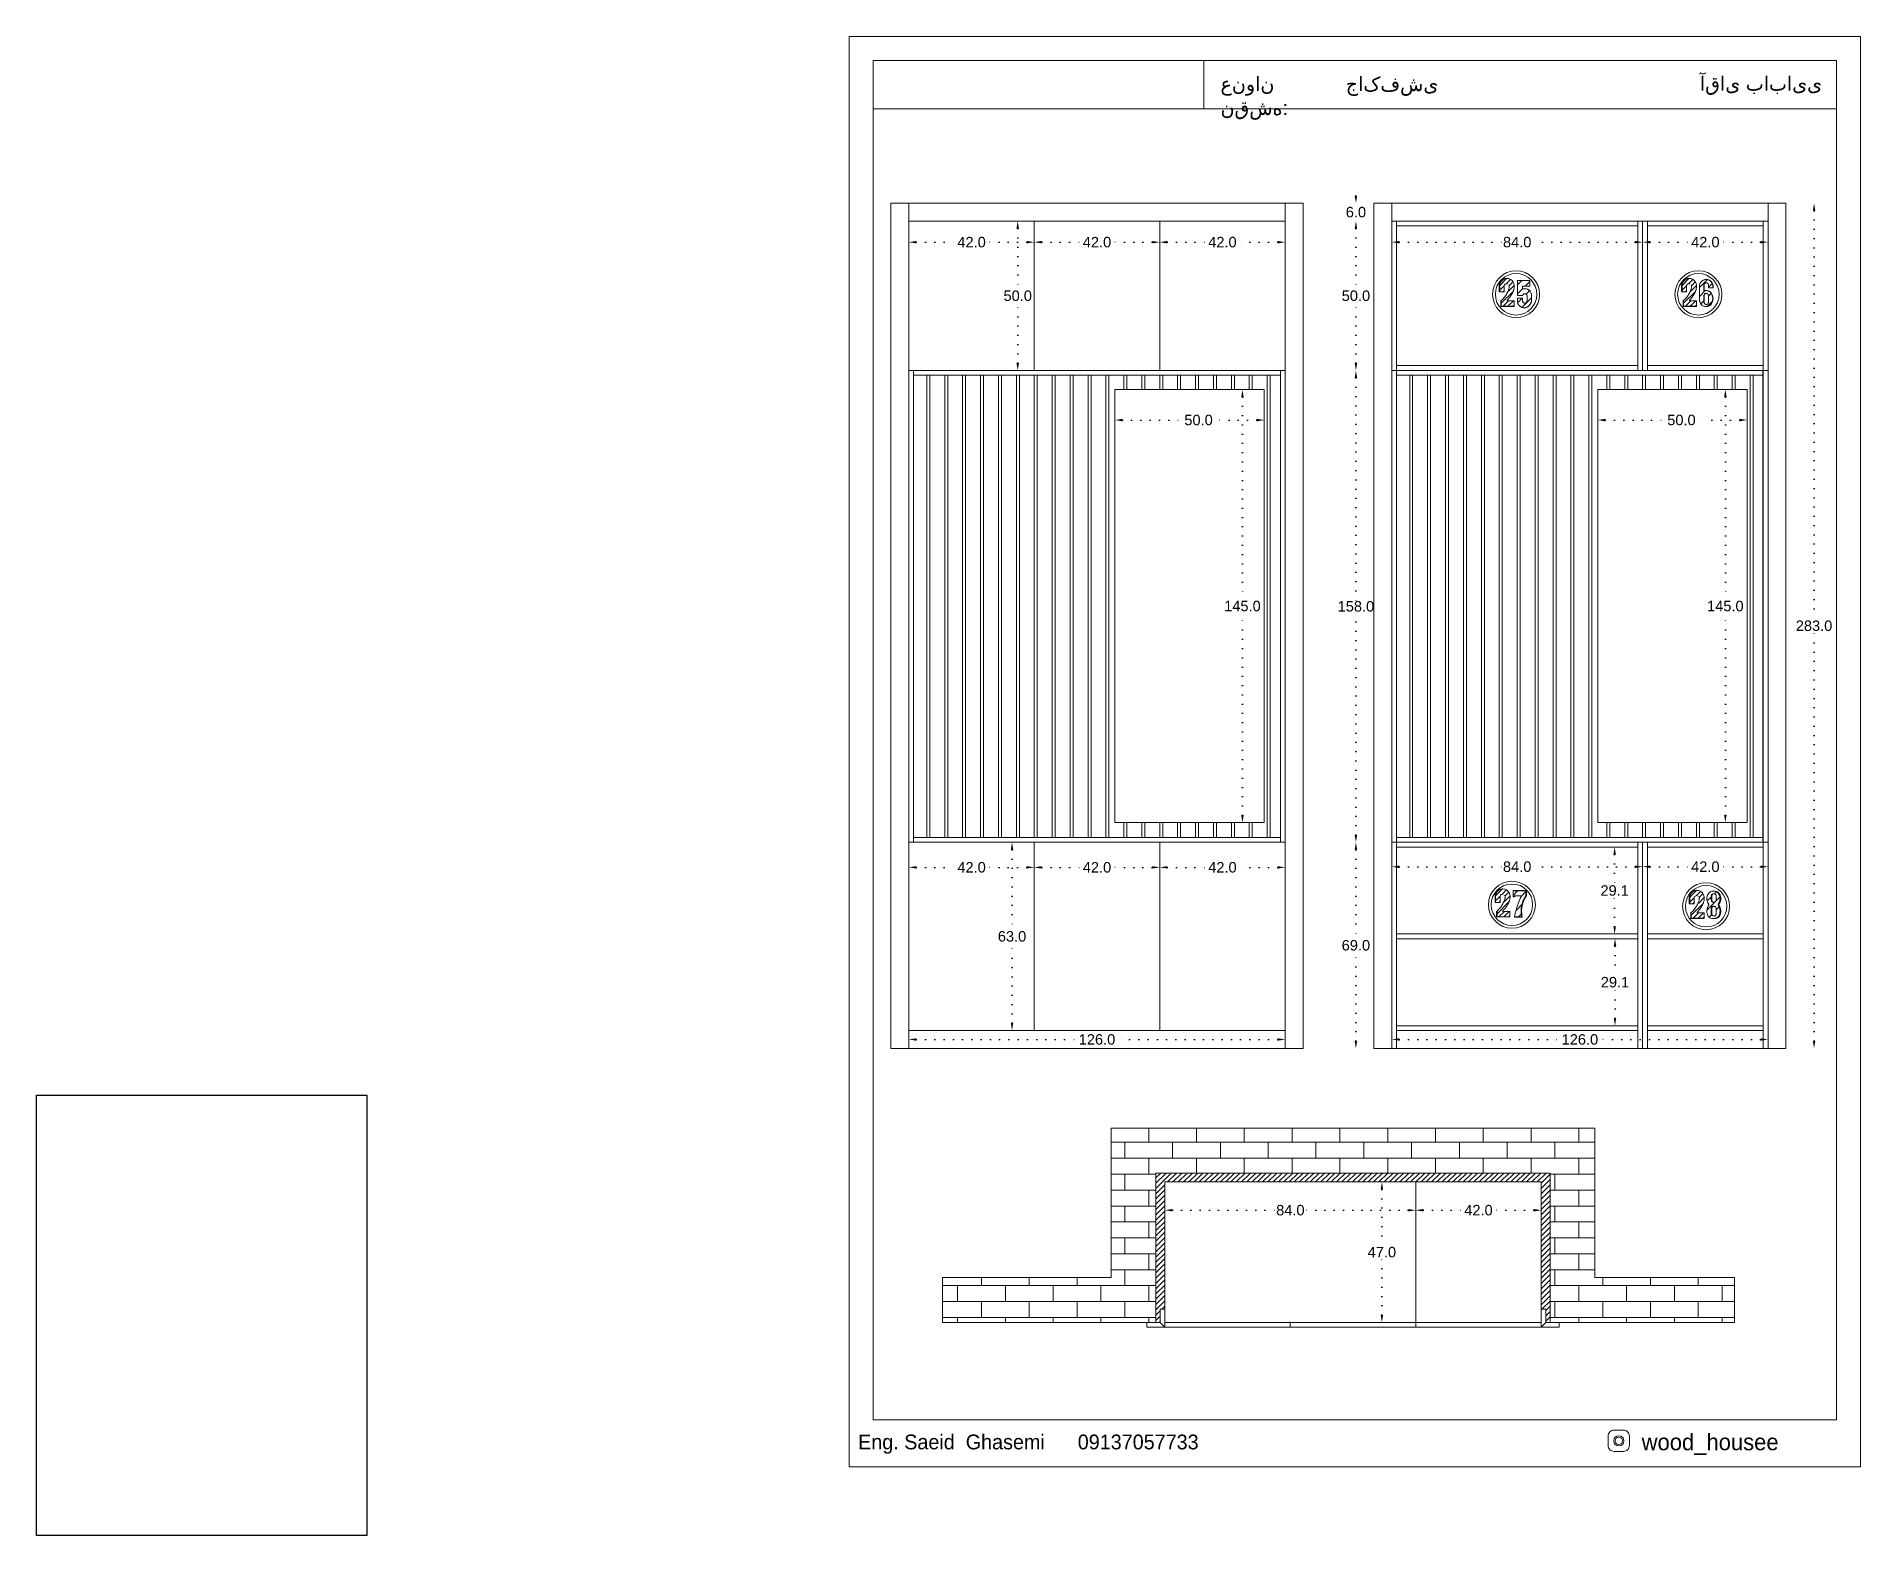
# Model space of a CAD drawing. Header units: inches. Extents: x 9 to 3530, y 10 to 1401.
# Drawn here: x 9 to 620, y 10 to 512 of the extents above; entities that cross this region are included whole.
import ezdxf

# ---------------------------------------------------------------- set-up
doc = ezdxf.new("R2010")
doc.units = ezdxf.units.IN
doc.header["$MEASUREMENT"] = 0
doc.linetypes.add('ACAD_ISO07W100', pattern=[3, 0, -3])
doc.styles.get("Standard").update_dxf_attribs({"font": 'arial.ttf'})
doc.dimstyles.get("Standard").update_dxf_attribs({"dimtxt": 3.5, "dimasz": 2.5, "dimexe": 0.18, "dimexo": 0.0625, "dimgap": 0.09, "dimtad": 0, "dimtih": 1, "dimtoh": 1, "dimdec": 1, "dimzin": 0, "dimdsep": 46, "dimtxsty": 'Standard', "dimcen": 0.09, "dimse1": 1, "dimse2": 1, "dimadec": 0, "dimazin": 0, "dimtfac": 1, "dimtdec": 1, "dimtix": 1, "dimtofl": 0, "dimtmove": 0, "dimatfit": 3, "dimfxl": 1, "dimtolj": 1, "dimtzin": 0, "dimarcsym": 0})
picture_1 = doc.add_image_def('image1.jpeg', size_in_pixel=(3024, 4032))

msp = doc.modelspace()

# ---------------------------------------------------------------- texts
at = {"lineweight": 20, "attachment_point": 1}
for s, width, gutter_width, heights, insert, char_height in [('{\\fArial|b0|i0|c178|p34;عنوان نقشه}:', 35.8883, 219.29, [0], (405.78, 498.9), 4.8377), ('جاکفشی', 41.9321, 219.29, [0], (447.71, 498.84), 4.838), ('آقای بابایی', 41.9321, 219.29, [0], (566.29, 498.97), 4.8377), ('{\\fPlantagenet Cherokee|b0|i0|c0|p18;^IEng. Saeid  Ghasemi      09137057733}', 218.526, 24.44, [0], (264.64, 44.16), 4.9473), ('{\\fPlantagenet Cherokee|b0|i0|c0|p18;wood_housee}', 1.0787, 27.2, [0.17], (546.78, 44.41), 5.5071)]:
    msp.add_mtext_dynamic_manual_height_columns(s, width=width, gutter_width=gutter_width, heights=heights, dxfattribs=dict(at, insert=insert, char_height=char_height))

# ---------------------------------------------------------------- blocks, each defined once
blk = doc.blocks.new('*D97')
at = {"color": 0, "linetype": 'ACAD_ISO07W100', "lineweight": -2, "transparency": 16777216}
for p, q in [((335.97, 239.97), (335.97, 212.85)), ((335.97, 181.97), (335.97, 209.09))]:
    blk.add_line(p, q, dxfattribs=at)
at = {"color": 0, "transparency": 16777216}
for points in [[(335.56, 239.97), (336.39, 239.97), (335.97, 242.47)], [(335.56, 181.97), (336.39, 181.97), (335.97, 179.47)]]:
    blk.add_solid(points, dxfattribs=at)
at = {"layer": 'Defpoints', "color": 0, "transparency": 16777216}
for p in [(335.97, 242.47), (343.42, 242.47), (343.42, 179.47)]:
    blk.add_point(p, dxfattribs=at)
at = {"color": 0, "lineweight": 20, "transparency": 16777216, "insert": (335.97, 210.97), "char_height": 3.5, "attachment_point": 5}
blk.add_mtext('\\A1;63.0', dxfattribs=at)
blk = doc.blocks.new('*D98')
at = {"color": 0, "linetype": 'ACAD_ISO07W100', "lineweight": -2, "transparency": 16777216}
for p, q in [((303.92, 176.45), (358.59, 176.45)), ((424.92, 176.45), (370.24, 176.45))]:
    blk.add_line(p, q, dxfattribs=at)
at = {"color": 0, "transparency": 16777216}
for points in [[(303.92, 176.86), (303.92, 176.03), (301.42, 176.45)], [(424.92, 176.86), (424.92, 176.03), (427.42, 176.45)]]:
    blk.add_solid(points, dxfattribs=at)
at = {"layer": 'Defpoints', "color": 0, "transparency": 16777216}
for p in [(301.42, 179.47), (427.42, 179.47), (427.42, 176.45)]:
    blk.add_point(p, dxfattribs=at)
at = {"color": 0, "lineweight": 20, "transparency": 16777216, "insert": (364.42, 176.45), "char_height": 3.5, "attachment_point": 5}
blk.add_mtext('\\A1;126.0', dxfattribs=at)
blk = doc.blocks.new('*D99')
at = {"color": 0, "linetype": 'ACAD_ISO07W100', "lineweight": -2, "transparency": 16777216}
for p, q in [((303.92, 234.08), (317.72, 234.08)), ((340.92, 234.08), (327.12, 234.08))]:
    blk.add_line(p, q, dxfattribs=at)
at = {"color": 0, "transparency": 16777216}
for points in [[(303.92, 234.5), (303.92, 233.67), (301.42, 234.08)], [(340.92, 234.5), (340.92, 233.67), (343.42, 234.08)]]:
    blk.add_solid(points, dxfattribs=at)
at = {"layer": 'Defpoints', "color": 0, "transparency": 16777216}
for p in [(343.42, 242.47), (301.42, 234.08), (301.42, 173.47)]:
    blk.add_point(p, dxfattribs=at)
at = {"color": 0, "lineweight": 20, "transparency": 16777216, "insert": (322.42, 234.08), "char_height": 3.5, "attachment_point": 5}
blk.add_mtext('\\A1;42.0', dxfattribs=at)
blk = doc.blocks.new('*D100')
at = {"color": 0, "linetype": 'ACAD_ISO07W100', "lineweight": -2, "transparency": 16777216}
for p, q in [((345.92, 234.08), (359.72, 234.08)), ((382.92, 234.08), (369.12, 234.08))]:
    blk.add_line(p, q, dxfattribs=at)
at = {"color": 0, "transparency": 16777216}
for points in [[(345.92, 234.5), (345.92, 233.67), (343.42, 234.08)], [(382.92, 234.5), (382.92, 233.67), (385.42, 234.08)]]:
    blk.add_solid(points, dxfattribs=at)
at = {"layer": 'Defpoints', "color": 0, "transparency": 16777216}
for p in [(343.42, 242.47), (385.42, 242.47), (343.42, 234.08)]:
    blk.add_point(p, dxfattribs=at)
at = {"color": 0, "lineweight": 20, "transparency": 16777216, "insert": (364.42, 234.08), "char_height": 3.5, "attachment_point": 5}
blk.add_mtext('\\A1;42.0', dxfattribs=at)
blk = doc.blocks.new('*D101')
at = {"color": 0, "linetype": 'ACAD_ISO07W100', "lineweight": -2, "transparency": 16777216}
for p, q in [((387.92, 234.08), (401.72, 234.08)), ((424.92, 234.08), (411.12, 234.08))]:
    blk.add_line(p, q, dxfattribs=at)
at = {"color": 0, "transparency": 16777216}
for points in [[(387.92, 234.5), (387.92, 233.67), (385.42, 234.08)], [(424.92, 234.5), (424.92, 233.67), (427.42, 234.08)]]:
    blk.add_solid(points, dxfattribs=at)
at = {"layer": 'Defpoints', "color": 0, "transparency": 16777216}
for p in [(385.42, 242.47), (385.42, 234.08), (427.42, 173.47)]:
    blk.add_point(p, dxfattribs=at)
at = {"color": 0, "lineweight": 20, "transparency": 16777216, "insert": (406.42, 234.08), "char_height": 3.5, "attachment_point": 5}
blk.add_mtext('\\A1;42.0', dxfattribs=at)
blk = doc.blocks.new('*D102')
at = {"color": 0, "linetype": 'ACAD_ISO07W100', "lineweight": -2, "transparency": 16777216}
for p, q in [((337.87, 447.97), (337.87, 427.35)), ((337.87, 402.97), (337.87, 423.59))]:
    blk.add_line(p, q, dxfattribs=at)
at = {"color": 0, "transparency": 16777216}
for points in [[(337.45, 447.97), (338.28, 447.97), (337.87, 450.47)], [(337.45, 402.97), (338.28, 402.97), (337.87, 400.47)]]:
    blk.add_solid(points, dxfattribs=at)
at = {"layer": 'Defpoints', "color": 0, "transparency": 16777216}
for p in [(337.87, 450.47), (343.42, 450.47), (343.42, 400.47)]:
    blk.add_point(p, dxfattribs=at)
at = {"color": 0, "lineweight": 20, "transparency": 16777216, "insert": (337.87, 425.47), "char_height": 3.5, "attachment_point": 5}
blk.add_mtext('\\A1;50.0', dxfattribs=at)
blk = doc.blocks.new('*D103')
at = {"color": 0, "linetype": 'ACAD_ISO07W100', "lineweight": -2, "transparency": 16777216}
for p, q in [((303.92, 443.42), (317.72, 443.42)), ((340.92, 443.42), (327.12, 443.42))]:
    blk.add_line(p, q, dxfattribs=at)
at = {"color": 0, "transparency": 16777216}
for points in [[(303.92, 443.84), (303.92, 443), (301.42, 443.42)], [(340.92, 443.84), (340.92, 443), (343.42, 443.42)]]:
    blk.add_solid(points, dxfattribs=at)
at = {"layer": 'Defpoints', "color": 0, "transparency": 16777216}
for p in [(301.42, 456.47), (343.42, 450.47), (343.42, 443.42)]:
    blk.add_point(p, dxfattribs=at)
at = {"color": 0, "lineweight": 20, "transparency": 16777216, "insert": (322.42, 443.42), "char_height": 3.5, "attachment_point": 5}
blk.add_mtext('\\A1;42.0', dxfattribs=at)
blk = doc.blocks.new('*D104')
at = {"color": 0, "linetype": 'ACAD_ISO07W100', "lineweight": -2, "transparency": 16777216}
for p, q in [((345.92, 443.42), (359.72, 443.42)), ((382.92, 443.42), (369.12, 443.42))]:
    blk.add_line(p, q, dxfattribs=at)
at = {"color": 0, "transparency": 16777216}
for points in [[(345.92, 443.84), (345.92, 443), (343.42, 443.42)], [(382.92, 443.84), (382.92, 443), (385.42, 443.42)]]:
    blk.add_solid(points, dxfattribs=at)
at = {"layer": 'Defpoints', "color": 0, "transparency": 16777216}
for p in [(343.42, 450.47), (385.42, 450.47), (385.42, 443.42)]:
    blk.add_point(p, dxfattribs=at)
at = {"color": 0, "lineweight": 20, "transparency": 16777216, "insert": (364.42, 443.42), "char_height": 3.5, "attachment_point": 5}
blk.add_mtext('\\A1;42.0', dxfattribs=at)
blk = doc.blocks.new('*D105')
at = {"color": 0, "linetype": 'ACAD_ISO07W100', "lineweight": -2, "transparency": 16777216}
for p, q in [((387.92, 443.42), (401.72, 443.42)), ((424.92, 443.42), (411.12, 443.42))]:
    blk.add_line(p, q, dxfattribs=at)
at = {"color": 0, "transparency": 16777216}
for points in [[(387.92, 443.84), (387.92, 443), (385.42, 443.42)], [(424.92, 443.84), (424.92, 443), (427.42, 443.42)]]:
    blk.add_solid(points, dxfattribs=at)
at = {"layer": 'Defpoints', "color": 0, "transparency": 16777216}
for p in [(427.42, 456.47), (385.42, 450.47), (385.42, 443.42)]:
    blk.add_point(p, dxfattribs=at)
at = {"color": 0, "lineweight": 20, "transparency": 16777216, "insert": (406.42, 443.42), "char_height": 3.5, "attachment_point": 5}
blk.add_mtext('\\A1;42.0', dxfattribs=at)
blk = doc.blocks.new('*D106')
at = {"color": 0, "linetype": 'ACAD_ISO07W100', "lineweight": -2, "transparency": 16777216}
for p, q in [((389.65, 119.28), (424.52, 119.28)), ((468.65, 119.28), (433.79, 119.28))]:
    blk.add_line(p, q, dxfattribs=at)
at = {"color": 0, "transparency": 16777216}
for points in [[(389.65, 119.69), (389.65, 118.86), (387.15, 119.28)], [(468.65, 119.69), (468.65, 118.86), (471.15, 119.28)]]:
    blk.add_solid(points, dxfattribs=at)
at = {"layer": 'Defpoints', "color": 0, "transparency": 16777216}
for p in [(387.15, 128.73), (471.15, 128.73), (387.15, 119.28)]:
    blk.add_point(p, dxfattribs=at)
at = {"color": 0, "lineweight": 20, "transparency": 16777216, "insert": (429.15, 119.28), "char_height": 3.5, "attachment_point": 5}
blk.add_mtext('\\A1;84.0', dxfattribs=at)
blk = doc.blocks.new('*D107')
at = {"color": 0, "linetype": 'ACAD_ISO07W100', "lineweight": -2, "transparency": 16777216}
for p, q in [((473.65, 119.28), (487.45, 119.28)), ((510.65, 119.28), (496.85, 119.28))]:
    blk.add_line(p, q, dxfattribs=at)
at = {"color": 0, "transparency": 16777216}
for points in [[(473.65, 119.69), (473.65, 118.86), (471.15, 119.28)], [(510.65, 119.69), (510.65, 118.86), (513.15, 119.28)]]:
    blk.add_solid(points, dxfattribs=at)
at = {"layer": 'Defpoints', "color": 0, "transparency": 16777216}
for p in [(471.15, 128.73), (513.15, 128.73), (471.15, 119.28)]:
    blk.add_point(p, dxfattribs=at)
at = {"color": 0, "lineweight": 20, "transparency": 16777216, "insert": (492.15, 119.28), "char_height": 3.5, "attachment_point": 5}
blk.add_mtext('\\A1;42.0', dxfattribs=at)
blk = doc.blocks.new('*D108')
at = {"color": 0, "linetype": 'ACAD_ISO07W100', "lineweight": -2, "transparency": 16777216}
for p, q in [((459.81, 126.23), (459.81, 107.11)), ((459.81, 84.23), (459.81, 103.36))]:
    blk.add_line(p, q, dxfattribs=at)
at = {"color": 0, "transparency": 16777216}
for points in [[(459.4, 126.23), (460.23, 126.23), (459.81, 128.73)], [(459.4, 84.23), (460.23, 84.23), (459.81, 81.73)]]:
    blk.add_solid(points, dxfattribs=at)
at = {"layer": 'Defpoints', "color": 0, "transparency": 16777216}
for p in [(459.81, 128.73), (471.15, 128.73), (471.15, 81.73)]:
    blk.add_point(p, dxfattribs=at)
at = {"color": 0, "lineweight": 20, "transparency": 16777216, "insert": (459.81, 105.23), "char_height": 3.5, "attachment_point": 5}
blk.add_mtext('\\A1;47.0', dxfattribs=at)
blk = doc.blocks.new('*D109')
at = {"color": 0, "linetype": 'ACAD_ISO07W100', "lineweight": -2, "transparency": 16777216}
for p, q in [((372.92, 383.86), (393.79, 383.86)), ((417.92, 383.86), (403.05, 383.86))]:
    blk.add_line(p, q, dxfattribs=at)
at = {"color": 0, "transparency": 16777216}
for points in [[(372.92, 384.28), (372.92, 383.44), (370.42, 383.86)], [(417.92, 384.28), (417.92, 383.44), (420.42, 383.86)]]:
    blk.add_solid(points, dxfattribs=at)
at = {"layer": 'Defpoints', "color": 0, "transparency": 16777216}
for p in [(370.42, 395.47), (420.42, 395.47), (420.42, 383.86)]:
    blk.add_point(p, dxfattribs=at)
at = {"color": 0, "lineweight": 20, "transparency": 16777216, "insert": (398.42, 383.86), "char_height": 3.5, "attachment_point": 5}
blk.add_mtext('\\A1;50.0', dxfattribs=at)
blk = doc.blocks.new('*D110')
at = {"color": 0, "linetype": 'ACAD_ISO07W100', "lineweight": -2, "transparency": 16777216}
for p, q in [((413.12, 391.57), (413.12, 323.45)), ((413.12, 251.57), (413.12, 319.69))]:
    blk.add_line(p, q, dxfattribs=at)
at = {"color": 0, "transparency": 16777216}
for points in [[(412.7, 391.57), (413.53, 391.57), (413.12, 394.07)], [(412.7, 251.57), (413.53, 251.57), (413.12, 249.07)]]:
    blk.add_solid(points, dxfattribs=at)
at = {"layer": 'Defpoints', "color": 0, "transparency": 16777216}
for p in [(413.12, 394.07), (420.42, 394.07), (420.42, 249.07)]:
    blk.add_point(p, dxfattribs=at)
at = {"color": 0, "lineweight": 20, "transparency": 16777216, "insert": (413.12, 321.57), "char_height": 3.5, "attachment_point": 5}
blk.add_mtext('\\A1;145.0', dxfattribs=at)
blk = doc.blocks.new('*D115')
at = {"color": 0, "linetype": 'ACAD_ISO07W100', "lineweight": -2, "transparency": 16777216}
for p, q in [((465.61, 176.45), (520.29, 176.45)), ((586.61, 176.45), (531.94, 176.45))]:
    blk.add_line(p, q, dxfattribs=at)
at = {"color": 0, "transparency": 16777216}
for points in [[(465.61, 176.86), (465.61, 176.03), (463.11, 176.45)], [(586.61, 176.86), (586.61, 176.03), (589.11, 176.45)]]:
    blk.add_solid(points, dxfattribs=at)
at = {"layer": 'Defpoints', "color": 0, "transparency": 16777216}
for p in [(463.11, 179.47), (589.11, 179.47), (589.11, 176.45)]:
    blk.add_point(p, dxfattribs=at)
at = {"color": 0, "lineweight": 20, "transparency": 16777216, "insert": (526.11, 176.45), "char_height": 3.5, "attachment_point": 5}
blk.add_mtext('\\A1;126.0', dxfattribs=at)
blk = doc.blocks.new('*D121')
at = {"color": 0, "linetype": 'ACAD_ISO07W100', "lineweight": -2, "transparency": 16777216}
for p, q in [((465.61, 443.42), (500.48, 443.42)), ((544.61, 443.42), (509.75, 443.42))]:
    blk.add_line(p, q, dxfattribs=at)
at = {"color": 0, "transparency": 16777216}
for points in [[(465.61, 443.84), (465.61, 443), (463.11, 443.42)], [(544.61, 443.84), (544.61, 443), (547.11, 443.42)]]:
    blk.add_solid(points, dxfattribs=at)
at = {"layer": 'Defpoints', "color": 0, "transparency": 16777216}
for p in [(463.11, 450.47), (547.11, 450.47), (547.11, 443.42)]:
    blk.add_point(p, dxfattribs=at)
at = {"color": 0, "lineweight": 20, "transparency": 16777216, "insert": (505.11, 443.42), "char_height": 3.5, "attachment_point": 5}
blk.add_mtext('\\A1;84.0', dxfattribs=at)
blk = doc.blocks.new('*D112')
at = {"color": 0, "linetype": 'ACAD_ISO07W100', "lineweight": -2, "transparency": 16777216}
for p, q in [((549.61, 443.42), (563.41, 443.42)), ((586.61, 443.42), (572.81, 443.42))]:
    blk.add_line(p, q, dxfattribs=at)
at = {"color": 0, "transparency": 16777216}
for points in [[(549.61, 443.84), (549.61, 443), (547.11, 443.42)], [(586.61, 443.84), (586.61, 443), (589.11, 443.42)]]:
    blk.add_solid(points, dxfattribs=at)
at = {"layer": 'Defpoints', "color": 0, "transparency": 16777216}
for p in [(589.11, 456.47), (547.11, 450.47), (547.11, 443.42)]:
    blk.add_point(p, dxfattribs=at)
at = {"color": 0, "lineweight": 20, "transparency": 16777216, "insert": (568.11, 443.42), "char_height": 3.5, "attachment_point": 5}
blk.add_mtext('\\A1;42.0', dxfattribs=at)
blk = doc.blocks.new('*D111')
at = {"color": 0, "linetype": 'ACAD_ISO07W100', "lineweight": -2, "transparency": 16777216}
for p, q in [((534.61, 383.86), (555.48, 383.86)), ((579.61, 383.86), (564.74, 383.86))]:
    blk.add_line(p, q, dxfattribs=at)
at = {"color": 0, "transparency": 16777216}
for points in [[(534.61, 384.28), (534.61, 383.44), (532.11, 383.86)], [(579.61, 384.28), (579.61, 383.44), (582.11, 383.86)]]:
    blk.add_solid(points, dxfattribs=at)
at = {"layer": 'Defpoints', "color": 0, "transparency": 16777216}
for p in [(532.11, 395.47), (582.11, 395.47), (582.11, 383.86)]:
    blk.add_point(p, dxfattribs=at)
at = {"color": 0, "lineweight": 20, "transparency": 16777216, "insert": (560.11, 383.86), "char_height": 3.5, "attachment_point": 5}
blk.add_mtext('\\A1;50.0', dxfattribs=at)
blk = doc.blocks.new('*D113')
at = {"color": 0, "linetype": 'ACAD_ISO07W100', "lineweight": -2, "transparency": 16777216}
for p, q in [((574.81, 391.57), (574.81, 323.45)), ((574.81, 251.57), (574.81, 319.69))]:
    blk.add_line(p, q, dxfattribs=at)
at = {"color": 0, "transparency": 16777216}
for points in [[(574.4, 391.57), (575.23, 391.57), (574.81, 394.07)], [(574.4, 251.57), (575.23, 251.57), (574.81, 249.07)]]:
    blk.add_solid(points, dxfattribs=at)
at = {"layer": 'Defpoints', "color": 0, "transparency": 16777216}
for p in [(574.81, 394.07), (582.11, 394.07), (582.11, 249.07)]:
    blk.add_point(p, dxfattribs=at)
at = {"color": 0, "lineweight": 20, "transparency": 16777216, "insert": (574.81, 321.57), "char_height": 3.5, "attachment_point": 5}
blk.add_mtext('\\A1;145.0', dxfattribs=at)
blk = doc.blocks.new('*D122')
at = {"color": 0, "linetype": 'ACAD_ISO07W100', "lineweight": -2, "transparency": 16777216}
for p, q in [((537.86, 207.67), (537.86, 197.5)), ((537.86, 183.57), (537.86, 193.74))]:
    blk.add_line(p, q, dxfattribs=at)
at = {"color": 0, "transparency": 16777216}
for points in [[(537.44, 207.67), (538.28, 207.67), (537.86, 210.17)], [(537.44, 183.57), (538.28, 183.57), (537.86, 181.07)]]:
    blk.add_solid(points, dxfattribs=at)
at = {"layer": 'Defpoints', "color": 0, "transparency": 16777216}
for p in [(464.71, 210.17), (464.71, 181.07), (537.86, 181.07)]:
    blk.add_point(p, dxfattribs=at)
at = {"color": 0, "lineweight": 20, "transparency": 16777216, "insert": (537.86, 195.62), "char_height": 3.5, "attachment_point": 5}
blk.add_mtext('\\A1;29.1', dxfattribs=at)
blk = doc.blocks.new('*D124')
at = {"color": 0, "linetype": 'ACAD_ISO07W100', "lineweight": -2, "transparency": 16777216}
for p, q in [((537.74, 238.37), (537.74, 228.2)), ((537.74, 214.27), (537.74, 224.44))]:
    blk.add_line(p, q, dxfattribs=at)
at = {"color": 0, "transparency": 16777216}
for points in [[(537.33, 238.37), (538.16, 238.37), (537.74, 240.87)], [(537.33, 214.27), (538.16, 214.27), (537.74, 211.77)]]:
    blk.add_solid(points, dxfattribs=at)
at = {"layer": 'Defpoints', "color": 0, "transparency": 16777216}
for p in [(464.71, 240.87), (464.71, 211.77), (537.74, 211.77)]:
    blk.add_point(p, dxfattribs=at)
at = {"color": 0, "lineweight": 20, "transparency": 16777216, "insert": (537.74, 226.32), "char_height": 3.5, "attachment_point": 5}
blk.add_mtext('\\A1;29.1', dxfattribs=at)
blk = doc.blocks.new('*D125')
at = {"color": 0, "linetype": 'ACAD_ISO07W100', "lineweight": -2, "transparency": 16777216}
for p, q in [((451.11, 239.97), (451.11, 209.85)), ((451.11, 175.97), (451.11, 206.09))]:
    blk.add_line(p, q, dxfattribs=at)
at = {"color": 0, "transparency": 16777216}
for points in [[(450.69, 239.97), (451.52, 239.97), (451.11, 242.47)], [(450.69, 175.97), (451.52, 175.97), (451.11, 173.47)]]:
    blk.add_solid(points, dxfattribs=at)
at = {"layer": 'Defpoints', "color": 0, "transparency": 16777216}
for p in [(451.11, 242.47), (463.11, 242.47), (457.11, 173.47)]:
    blk.add_point(p, dxfattribs=at)
at = {"color": 0, "lineweight": 20, "transparency": 16777216, "insert": (451.11, 207.97), "char_height": 3.5, "attachment_point": 5}
blk.add_mtext('\\A1;69.0', dxfattribs=at)
blk = doc.blocks.new('*D126')
at = {"color": 0, "linetype": 'ACAD_ISO07W100', "lineweight": -2, "transparency": 16777216}
for p, q in [((451.11, 397.97), (451.11, 323.35)), ((451.11, 244.97), (451.11, 319.59))]:
    blk.add_line(p, q, dxfattribs=at)
at = {"color": 0, "transparency": 16777216}
for points in [[(450.69, 397.97), (451.52, 397.97), (451.11, 400.47)], [(450.69, 244.97), (451.52, 244.97), (451.11, 242.47)]]:
    blk.add_solid(points, dxfattribs=at)
at = {"layer": 'Defpoints', "color": 0, "transparency": 16777216}
for p in [(451.11, 400.47), (463.11, 400.47), (463.11, 242.47)]:
    blk.add_point(p, dxfattribs=at)
at = {"color": 0, "lineweight": 20, "transparency": 16777216, "insert": (451.11, 321.47), "char_height": 3.5, "attachment_point": 5}
blk.add_mtext('\\A1;158.0', dxfattribs=at)
blk = doc.blocks.new('*D127')
at = {"color": 0, "linetype": 'ACAD_ISO07W100', "lineweight": -2, "transparency": 16777216}
for p, q in [((451.11, 447.97), (451.11, 427.35)), ((451.11, 402.97), (451.11, 423.59))]:
    blk.add_line(p, q, dxfattribs=at)
at = {"color": 0, "transparency": 16777216}
for points in [[(450.69, 447.97), (451.52, 447.97), (451.11, 450.47)], [(450.69, 402.97), (451.52, 402.97), (451.11, 400.47)]]:
    blk.add_solid(points, dxfattribs=at)
at = {"layer": 'Defpoints', "color": 0, "transparency": 16777216}
for p in [(451.11, 450.47), (463.11, 450.47), (463.11, 400.47)]:
    blk.add_point(p, dxfattribs=at)
at = {"color": 0, "lineweight": 20, "transparency": 16777216, "insert": (451.11, 425.47), "char_height": 3.5, "attachment_point": 5}
blk.add_mtext('\\A1;50.0', dxfattribs=at)
blk = doc.blocks.new('*D128')
at = {"color": 0, "linetype": 'ACAD_ISO07W100', "lineweight": -2, "transparency": 16777216}
for p, q in [((451.11, 458.97), (451.11, 461.47)), ((451.11, 447.97), (451.11, 445.47))]:
    blk.add_line(p, q, dxfattribs=at)
at = {"color": 0, "transparency": 16777216}
for points in [[(450.69, 458.97), (451.52, 458.97), (451.11, 456.47)], [(450.69, 447.97), (451.52, 447.97), (451.11, 450.47)]]:
    blk.add_solid(points, dxfattribs=at)
at = {"layer": 'Defpoints', "color": 0, "transparency": 16777216}
for p in [(451.11, 456.47), (457.11, 456.47), (463.11, 450.47)]:
    blk.add_point(p, dxfattribs=at)
at = {"color": 0, "lineweight": 20, "transparency": 16777216, "insert": (451.11, 453.47), "char_height": 3.5, "attachment_point": 5}
blk.add_mtext('\\A1;6.0', dxfattribs=at)
blk = doc.blocks.new('*D129')
at = {"color": 0, "linetype": 'ACAD_ISO07W100', "lineweight": -2, "transparency": 16777216}
for p, q in [((604.51, 453.97), (604.51, 316.85)), ((604.51, 175.97), (604.51, 313.09))]:
    blk.add_line(p, q, dxfattribs=at)
at = {"color": 0, "transparency": 16777216}
for points in [[(604.09, 453.97), (604.93, 453.97), (604.51, 456.47)], [(604.09, 175.97), (604.93, 175.97), (604.51, 173.47)]]:
    blk.add_solid(points, dxfattribs=at)
at = {"layer": 'Defpoints', "color": 0, "transparency": 16777216}
for p in [(595.11, 456.47), (604.51, 456.47), (595.11, 173.47)]:
    blk.add_point(p, dxfattribs=at)
at = {"color": 0, "lineweight": 20, "transparency": 16777216, "insert": (604.51, 314.97), "char_height": 3.5, "attachment_point": 5}
blk.add_mtext('\\A1;283.0', dxfattribs=at)
blk = doc.blocks.new('*D132')
at = {"color": 0, "linetype": 'ACAD_ISO07W100', "lineweight": -2, "transparency": 16777216}
for p, q in [((465.61, 234.29), (500.48, 234.29)), ((544.61, 234.29), (509.75, 234.29))]:
    blk.add_line(p, q, dxfattribs=at)
at = {"color": 0, "transparency": 16777216}
for points in [[(465.61, 234.7), (465.61, 233.87), (463.11, 234.29)], [(544.61, 234.7), (544.61, 233.87), (547.11, 234.29)]]:
    blk.add_solid(points, dxfattribs=at)
at = {"layer": 'Defpoints', "color": 0, "transparency": 16777216}
for p in [(547.11, 242.47), (547.11, 234.29), (463.11, 173.47)]:
    blk.add_point(p, dxfattribs=at)
at = {"color": 0, "lineweight": 20, "transparency": 16777216, "insert": (505.11, 234.29), "char_height": 3.5, "attachment_point": 5}
blk.add_mtext('\\A1;84.0', dxfattribs=at)
blk = doc.blocks.new('*D133')
at = {"color": 0, "linetype": 'ACAD_ISO07W100', "lineweight": -2, "transparency": 16777216}
for p, q in [((549.61, 234.29), (563.41, 234.29)), ((586.61, 234.29), (572.81, 234.29))]:
    blk.add_line(p, q, dxfattribs=at)
at = {"color": 0, "transparency": 16777216}
for points in [[(549.61, 234.7), (549.61, 233.87), (547.11, 234.29)], [(586.61, 234.7), (586.61, 233.87), (589.11, 234.29)]]:
    blk.add_solid(points, dxfattribs=at)
at = {"layer": 'Defpoints', "color": 0, "transparency": 16777216}
for p in [(547.11, 242.47), (589.11, 234.29), (589.11, 173.47)]:
    blk.add_point(p, dxfattribs=at)
at = {"color": 0, "lineweight": 20, "transparency": 16777216, "insert": (568.11, 234.29), "char_height": 3.5, "attachment_point": 5}
blk.add_mtext('\\A1;42.0', dxfattribs=at)

# ---------------------------------------------------------------- dimensions: what is measured, and where the dimension line sits
at = {"lineweight": 20}
for base, p1, p2, picture, middle in [((451.11, 456.47), (463.11, 450.47), (457.11, 456.47), '*D128', (451.11, 453.47)), ((604.51, 456.47), (595.11, 173.47), (595.11, 456.47), '*D129', (604.51, 314.97)), ((337.87, 450.47), (343.42, 400.47), (343.42, 450.47), '*D102', (337.87, 425.47)), ((451.11, 450.47), (463.11, 400.47), (463.11, 450.47), '*D127', (451.11, 425.47)), ((451.11, 400.47), (463.11, 242.47), (463.11, 400.47), '*D126', (451.11, 321.47)), ((335.97, 242.47), (343.42, 179.47), (343.42, 242.47), '*D97', (335.97, 210.97)), ((451.11, 242.47), (457.11, 173.47), (463.11, 242.47), '*D125', (451.11, 207.97)), ((537.74, 211.77), (464.71, 240.87), (464.71, 211.77), '*D124', (537.74, 226.32)), ((537.86, 181.07), (464.71, 210.17), (464.71, 181.07), '*D122', (537.86, 195.62)), ((459.81, 128.73), (471.15, 81.73), (471.15, 128.73), '*D108', (459.81, 105.23))]:
    dim = msp.add_linear_dim(base=base, p1=p1, p2=p2, angle=270, dimstyle='Standard', dxfattribs=at)
    dim.commit()
    dim.dimension.update_dxf_attribs({"geometry": picture, "text_midpoint": middle})
for base, p1, p2, picture, middle in [((343.42, 443.42), (301.42, 456.47), (343.42, 450.47), '*D103', (322.42, 443.42)), ((385.42, 443.42), (427.42, 456.47), (385.42, 450.47), '*D105', (406.42, 443.42)), ((547.11, 443.42), (589.11, 456.47), (547.11, 450.47), '*D112', (568.11, 443.42)), ((385.42, 443.42), (343.42, 450.47), (385.42, 450.47), '*D104', (364.42, 443.42)), ((547.11, 443.42), (463.11, 450.47), (547.11, 450.47), '*D121', (505.11, 443.42)), ((301.42, 234.08), (343.42, 242.47), (301.42, 173.47), '*D99', (322.42, 234.08)), ((343.42, 234.08), (385.42, 242.47), (343.42, 242.47), '*D100', (364.42, 234.08)), ((385.42, 234.08), (427.42, 173.47), (385.42, 242.47), '*D101', (406.42, 234.08)), ((547.11, 234.29), (463.11, 173.47), (547.11, 242.47), '*D132', (505.11, 234.29)), ((589.11, 234.29), (547.11, 242.47), (589.11, 173.47), '*D133', (568.11, 234.29)), ((427.42, 176.45), (301.42, 179.47), (427.42, 179.47), '*D98', (364.42, 176.45)), ((589.11, 176.45), (463.11, 179.47), (589.11, 179.47), '*D115', (526.11, 176.45)), ((387.15, 119.28), (471.15, 128.73), (387.15, 128.73), '*D106', (429.15, 119.28)), ((471.15, 119.28), (513.15, 128.73), (471.15, 128.73), '*D107', (492.15, 119.28))]:
    dim = msp.add_linear_dim(base=base, p1=p1, p2=p2, dimstyle='Standard', dxfattribs=at)
    dim.commit()
    dim.dimension.update_dxf_attribs({"geometry": picture, "text_midpoint": middle})
for base, p1, p2, picture, middle in [((420.42, 383.86), (370.42, 395.47), (420.42, 395.47), '*D109', (398.42, 383.86)), ((582.11, 383.86), (532.11, 395.47), (582.11, 395.47), '*D111', (560.11, 383.86))]:
    dim = msp.add_linear_dim(base=base, p1=p1, p2=p2, dimstyle='Standard', dxfattribs=at)
    dim.commit()
    dim.dimension.update_dxf_attribs({"geometry": picture, "text_midpoint": middle, "dimtype": 160})
for base, p1, p2, picture, middle in [((413.12, 394.07), (420.42, 249.07), (420.42, 394.07), '*D110', (413.12, 321.57)), ((574.81, 394.07), (582.11, 249.07), (582.11, 394.07), '*D113', (574.81, 321.57))]:
    dim = msp.add_linear_dim(base=base, p1=p1, p2=p2, angle=270, dimstyle='Standard', dxfattribs=at)
    dim.commit()
    dim.dimension.update_dxf_attribs({"geometry": picture, "text_midpoint": middle, "dimtype": 160})

# ---------------------------------------------------------------- hatches: boundary and pattern name
at = {"lineweight": 20}
h = msp.add_hatch(dxfattribs=at)
h.set_pattern_fill('ANSI31', color=256, scale=9.218651)
h.set_pattern_definition([(45, (-136.1434, 999.4799), (-0.8148213, 0.8148213), [])])
h.paths.add_polyline_path([(504.08, 423.74), (501.72, 423.74), (501.72, 424.01), (501.96, 424.24), (502.2, 424.48), (502.42, 424.73), (502.63, 424.99), (502.83, 425.25), (503.02, 425.53), (503.19, 425.81), (503.36, 426.1), (503.51, 426.39), (503.65, 426.69), (503.78, 427), (503.82, 427.12), (503.9, 427.31), (503.96, 427.51), (504.01, 427.71), (504.05, 427.91), (504.09, 428.11), (504.11, 428.32), (504.12, 428.52), (504.12, 428.73), (504.1, 428.93), (504.08, 429.14), (503.88, 429.83), (503.5, 430.44), (502.95, 430.92), (502.36, 431.19), (501.74, 431.28), (501.03, 431.18), (500.38, 430.88), (499.84, 430.41), (499.46, 429.8), (499.26, 429.11), (499.27, 428.4), (499.27, 426.75), (500.75, 426.75), (500.75, 428.91), (500.89, 429.18), (501.08, 429.36), (501.31, 429.48), (501.58, 429.52), (501.74, 429.5), (501.84, 429.48), (501.85, 429.48), (502, 429.45), (502.24, 429.34), (502.43, 429.15), (502.55, 428.92), (502.6, 428.66), (502.6, 428.49), (502.59, 428.32), (502.58, 428.16), (502.55, 427.99), (502.52, 427.83), (502.48, 427.67), (502.43, 427.51), (502.38, 427.35), (502.32, 427.19), (502.24, 427.04), (502.17, 426.87), (502.01, 426.55), (501.83, 426.23), (501.65, 425.93), (501.45, 425.63), (501.25, 425.34), (501.03, 425.05), (500.8, 424.78), (500.56, 424.51), (500.31, 424.25), (500.06, 424), (499.79, 423.77), (499.79, 421.94), (504.08, 421.94)])
h = msp.add_hatch(dxfattribs=at)
h.set_pattern_fill('ANSI31', color=256, scale=17)
h.set_pattern_definition([(45, (-500.8395, 1313.3449), (-1.502602, 1.502602), [])])
h.paths.add_polyline_path([(509.4, 427.04), (509.23, 427.22), (509.04, 427.39), (508.82, 427.53), (508.6, 427.64), (508.4, 427.71), (508.17, 427.75), (507.9, 427.77), (506.9, 427.77), (506.9, 428.74), (509.32, 428.74), (509.32, 430.6), (505.19, 430.6), (505.19, 425.62), (506.9, 425.62), (506.96, 425.77), (507.06, 425.9), (507.18, 426.01), (507.32, 426.09), (507.48, 426.14), (507.65, 426.16), (507.83, 426.14), (507.99, 426.09), (508.13, 426.01), (508.25, 425.9), (508.35, 425.76), (508.42, 425.61), (508.42, 423.71), (508.39, 423.52), (508.32, 423.34), (508.2, 423.18), (508.04, 423.06), (507.86, 422.99), (507.67, 422.96), (507.48, 422.99), (507.3, 423.06), (507.13, 423.19), (507, 423.36), (506.92, 423.54), (506.9, 423.73), (506.9, 424.66), (505.19, 424.66), (505.19, 423.71), (505.21, 423.4), (505.27, 423.1), (505.36, 422.84), (505.5, 422.57), (505.67, 422.32), (505.88, 422.09), (506.11, 421.89), (506.37, 421.73), (506.64, 421.6), (506.94, 421.51), (507.24, 421.46), (507.54, 421.45), (507.83, 421.5), (508.1, 421.59), (508.37, 421.7), (508.62, 421.85), (508.86, 422.01), (509.08, 422.21), (509.27, 422.42), (509.45, 422.66), (509.59, 422.91), (509.71, 423.17), (509.8, 423.45), (509.86, 423.73), (509.86, 425.62), (509.86, 425.87), (509.83, 426.12), (509.76, 426.37), (509.67, 426.61), (509.55, 426.83)])
h = msp.add_hatch(dxfattribs=at)
h.set_pattern_fill('ANSI31', color=256, scale=9.218651)
h.set_pattern_definition([(45, (-75.1052, 999.4792), (-0.8148213, 0.8148213), [])])
h.paths.add_polyline_path([(565.12, 423.74), (562.76, 423.74), (562.76, 424.01), (563, 424.24), (563.23, 424.48), (563.45, 424.73), (563.67, 424.99), (563.86, 425.25), (564.05, 425.53), (564.23, 425.81), (564.4, 426.1), (564.55, 426.39), (564.69, 426.69), (564.82, 427), (564.86, 427.12), (564.94, 427.31), (565, 427.51), (565.05, 427.71), (565.09, 427.91), (565.12, 428.11), (565.14, 428.32), (565.15, 428.52), (565.15, 428.73), (565.14, 428.93), (565.12, 429.14), (564.92, 429.83), (564.53, 430.44), (563.99, 430.92), (563.4, 431.19), (562.78, 431.28), (562.07, 431.18), (561.42, 430.88), (560.88, 430.41), (560.5, 429.8), (560.3, 429.11), (560.31, 428.4), (560.31, 426.75), (561.78, 426.75), (561.78, 428.91), (561.92, 429.17), (562.11, 429.36), (562.35, 429.48), (562.62, 429.52), (562.78, 429.49), (562.88, 429.48), (562.88, 429.48), (563.04, 429.45), (563.28, 429.34), (563.47, 429.15), (563.59, 428.92), (563.64, 428.66), (563.64, 428.49), (563.63, 428.32), (563.62, 428.16), (563.59, 427.99), (563.56, 427.83), (563.52, 427.67), (563.47, 427.5), (563.42, 427.35), (563.35, 427.19), (563.28, 427.04), (563.2, 426.87), (563.04, 426.55), (562.87, 426.23), (562.69, 425.93), (562.49, 425.63), (562.28, 425.34), (562.07, 425.05), (561.84, 424.78), (561.6, 424.51), (561.35, 424.25), (561.1, 424), (560.83, 423.76), (560.83, 421.94), (565.12, 421.94)])
h = msp.add_hatch(dxfattribs=at)
h.set_pattern_fill('ANSI31', color=256, scale=17)
h.set_pattern_definition([(45, (-426.5782, 1313.829), (-1.502602, 1.502602), [])])
h.paths.add_polyline_path([(569.9, 426.48), (569.75, 426.63), (569.59, 426.78), (569.42, 426.9), (569.24, 427.01), (569.04, 427.1), (568.84, 427.17), (568.63, 427.22), (568.42, 427.25), (568.21, 427.26), (568.06, 427.25), (567.87, 427.23), (567.67, 427.17), (567.58, 427.16), (567.58, 429.01), (567.6, 429.21), (567.68, 429.39), (567.8, 429.55), (567.96, 429.67), (568.14, 429.75), (568.23, 429.78), (568.43, 429.8), (568.63, 429.78), (568.82, 429.7), (568.97, 429.58), (569.1, 429.42), (569.17, 429.24), (569.2, 429.04), (569.2, 428.09), (570.6, 428.09), (570.6, 429.01), (570.44, 429.52), (570.17, 429.98), (569.8, 430.37), (569.36, 430.66), (568.86, 430.84), (568.34, 430.9), (568.33, 430.9), (567.8, 430.84), (567.35, 430.67), (566.94, 430.41), (566.56, 430.02), (566.29, 429.55), (566.13, 429.04), (566.13, 424.59), (566.14, 424.4), (566.15, 424.21), (566.17, 424.02), (566.2, 423.83), (566.24, 423.64), (566.28, 423.46), (566.32, 423.34), (566.5, 422.92), (566.76, 422.54), (567.1, 422.22), (567.44, 422.02), (567.85, 421.89), (568.31, 421.84), (568.76, 421.89), (569.2, 422.03), (569.59, 422.26), (569.71, 422.38), (569.9, 422.56), (570.2, 423), (570.42, 423.48), (570.55, 423.99), (570.6, 424.52), (570.55, 425.05), (570.42, 425.56), (570.2, 426.04)])
h.paths.add_polyline_path([(567.6, 425.73), (567.68, 425.91), (567.8, 426.07), (567.96, 426.19), (568.14, 426.26), (568.34, 426.29), (568.43, 426.29), (568.63, 426.26), (568.82, 426.18), (568.97, 426.06), (569.1, 425.9), (569.17, 425.72), (569.2, 425.52), (569.2, 423.34), (569.17, 423.14), (569.1, 422.96), (568.97, 422.8), (568.82, 422.68), (568.63, 422.6), (568.43, 422.58), (568.23, 422.6), (568.14, 422.64), (568.05, 422.68), (567.96, 422.72), (567.8, 422.84), (567.68, 422.99), (567.6, 423.18), (567.58, 423.37), (567.58, 425.53)], flags=16)
h = msp.add_hatch(dxfattribs=at)
h.set_pattern_fill('ANSI31', color=256, scale=9.218651)
h.set_pattern_definition([(45, (-137.534, 795.0799), (-0.8148213, 0.8148213), [])])
h.paths.add_polyline_path([(502.69, 219.34), (500.33, 219.34), (500.33, 219.61), (500.57, 219.84), (500.81, 220.08), (501.03, 220.33), (501.24, 220.59), (501.44, 220.85), (501.62, 221.13), (501.8, 221.41), (501.97, 221.7), (502.12, 221.99), (502.26, 222.29), (502.39, 222.6), (502.43, 222.72), (502.51, 222.91), (502.57, 223.11), (502.62, 223.31), (502.66, 223.51), (502.69, 223.71), (502.72, 223.92), (502.73, 224.12), (502.72, 224.33), (502.71, 224.53), (502.69, 224.74), (502.49, 225.43), (502.11, 226.04), (501.56, 226.52), (500.97, 226.79), (500.35, 226.88), (499.64, 226.78), (498.99, 226.48), (498.45, 226.01), (498.07, 225.4), (497.87, 224.71), (497.88, 224), (497.88, 222.35), (499.36, 222.35), (499.36, 224.52), (499.49, 224.78), (499.69, 224.96), (499.92, 225.08), (500.19, 225.12), (500.35, 225.1), (500.45, 225.08), (500.46, 225.08), (500.61, 225.05), (500.85, 224.94), (501.04, 224.75), (501.16, 224.52), (501.21, 224.26), (501.21, 224.09), (501.2, 223.92), (501.19, 223.76), (501.16, 223.59), (501.13, 223.43), (501.09, 223.27), (501.04, 223.11), (500.99, 222.95), (500.92, 222.79), (500.85, 222.64), (500.78, 222.47), (500.61, 222.15), (500.44, 221.83), (500.26, 221.53), (500.06, 221.23), (499.86, 220.94), (499.64, 220.65), (499.41, 220.38), (499.17, 220.11), (498.92, 219.85), (498.67, 219.6), (498.4, 219.37), (498.4, 217.54), (502.69, 217.54)])
h = msp.add_hatch(dxfattribs=at)
h.set_pattern_fill('ANSI31', color=256, scale=17)
h.set_pattern_definition([(45, (-474.6085, 1109.597), (-1.502602, 1.502602), [])])
h.paths.add_polyline_path([(506.49, 220.57), (506.59, 221.18), (506.73, 221.79), (506.91, 222.38), (507.13, 222.95), (507.4, 223.51), (507.7, 224.05), (508.04, 224.57), (508.04, 226.24), (503.71, 226.24), (503.71, 224.21), (504.09, 224.21), (504.1, 224.26), (504.13, 224.36), (504.18, 224.44), (504.26, 224.51), (504.35, 224.55), (504.38, 224.56), (504.33, 224.54), (504.28, 224.52), (504.24, 224.49), (504.2, 224.46), (504.17, 224.42), (504.14, 224.38), (504.12, 224.33), (504.1, 224.28), (504.09, 224.23), (504.09, 224.21), (504.23, 224.21), (504.23, 224.28), (504.26, 224.38), (504.32, 224.46), (504.4, 224.53), (504.49, 224.58), (504.56, 224.59), (504.61, 224.59), (506.07, 224.59), (506.16, 224.58), (506.25, 224.53), (506.33, 224.46), (506.38, 224.38), (506.42, 224.28), (506.42, 224.21), (506.16, 223.67), (505.92, 223.13), (505.69, 222.58), (505.47, 222.03), (505.27, 221.48), (505.08, 220.91), (504.9, 220.35), (504.74, 219.78), (504.59, 219.2), (504.45, 218.62), (504.33, 218.04), (504.23, 217.5), (506.66, 217.5), (506.54, 218.11), (506.46, 218.72), (506.43, 219.34), (506.44, 219.96)])
h = msp.add_hatch(dxfattribs=at)
h.set_pattern_fill('ANSI31', color=256, scale=9.218651)
h.set_pattern_definition([(45, (-72.5195, 794.5734), (-0.8148213, 0.8148213), [])])
h.paths.add_polyline_path([(567.71, 218.83), (565.35, 218.83), (565.35, 219.11), (565.59, 219.34), (565.82, 219.58), (566.04, 219.82), (566.25, 220.08), (566.45, 220.35), (566.64, 220.62), (566.82, 220.9), (566.98, 221.19), (567.14, 221.49), (567.28, 221.79), (567.41, 222.09), (567.45, 222.21), (567.52, 222.41), (567.58, 222.6), (567.64, 222.8), (567.68, 223), (567.71, 223.21), (567.73, 223.41), (567.74, 223.61), (567.74, 223.82), (567.73, 224.03), (567.71, 224.23), (567.51, 224.93), (567.12, 225.54), (566.58, 226.01), (565.98, 226.28), (565.37, 226.37), (564.66, 226.27), (564.01, 225.97), (563.47, 225.5), (563.08, 224.9), (562.89, 224.21), (562.89, 223.49), (562.89, 221.84), (564.37, 221.84), (564.37, 224.01), (564.51, 224.27), (564.7, 224.46), (564.94, 224.57), (565.2, 224.62), (565.37, 224.59), (565.47, 224.57), (565.47, 224.57), (565.63, 224.55), (565.86, 224.43), (566.05, 224.25), (566.18, 224.01), (566.22, 223.75), (566.22, 223.59), (566.22, 223.42), (566.2, 223.25), (566.18, 223.09), (566.14, 222.92), (566.1, 222.76), (566.06, 222.6), (566, 222.44), (565.94, 222.29), (565.87, 222.13), (565.79, 221.96), (565.63, 221.64), (565.46, 221.33), (565.27, 221.02), (565.08, 220.72), (564.87, 220.43), (564.65, 220.15), (564.42, 219.87), (564.19, 219.6), (563.94, 219.35), (563.68, 219.1), (563.41, 218.86), (563.41, 217.04), (567.71, 217.04)])
h = msp.add_hatch(dxfattribs=at)
h.set_pattern_fill('ANSI31', color=256, scale=17)
h.set_pattern_definition([(45, (-396.243, 1109.0518), (-1.502602, 1.502602), [])])
h.paths.add_polyline_path([(572.35, 221.76), (572.39, 221.81), (572.61, 222.13), (572.79, 222.47), (572.92, 222.84), (572.99, 223.22), (573.02, 223.6), (572.99, 223.99), (572.92, 224.37), (572.79, 224.73), (572.61, 225.07), (572.39, 225.39), (572.13, 225.68), (571.69, 225.92), (571.22, 226.07), (570.72, 226.12), (570.34, 226.08), (569.96, 225.96), (569.52, 225.72), (569.26, 225.43), (569.03, 225.11), (568.86, 224.76), (568.73, 224.39), (568.65, 224.01), (568.62, 223.62), (568.65, 223.23), (568.73, 222.85), (568.86, 222.48), (569.03, 222.13), (569.26, 221.81), (569.3, 221.76), (569.3, 221.53), (569.1, 221.21), (568.93, 220.88), (568.8, 220.53), (568.7, 220.17), (568.64, 219.8), (568.62, 219.42), (568.64, 219.05), (568.7, 218.68), (568.8, 218.32), (568.93, 217.97), (569.1, 217.64), (569.36, 217.42), (569.64, 217.23), (569.95, 217.09), (570.24, 216.99), (570.38, 216.96), (570.72, 216.94), (571.06, 216.96), (571.39, 217.03), (571.7, 217.13), (572.01, 217.28), (572.29, 217.46), (572.55, 217.68), (572.71, 218.01), (572.85, 218.35), (572.94, 218.71), (573, 219.08), (573.02, 219.45), (573, 219.82), (572.94, 220.18), (572.85, 220.54), (572.71, 220.89), (572.55, 221.22), (572.35, 221.53)])
h.paths.add_polyline_path([(571.31, 220.99), (571.45, 220.92), (571.57, 220.82), (571.67, 220.7), (571.75, 220.57), (571.75, 218.52), (571.72, 218.33), (571.65, 218.15), (571.53, 218), (571.38, 217.88), (571.2, 217.81), (571.01, 217.79), (570.82, 217.81), (570.6, 217.85), (570.42, 217.92), (570.27, 218.04), (570.15, 218.19), (570.08, 218.36), (570.05, 218.55), (570.05, 220.58), (570.13, 220.71), (570.23, 220.83), (570.35, 220.93), (570.49, 221), (570.63, 221.04), (570.78, 221.05), (571.01, 221.05), (571.16, 221.03)], flags=16)
h.paths.add_polyline_path([(571.2, 222.45), (571.01, 222.43), (570.78, 222.42), (570.6, 222.44), (570.42, 222.52), (570.27, 222.63), (570.15, 222.78), (570.08, 222.96), (570.05, 223.15), (570.05, 224.5), (570.08, 224.69), (570.15, 224.87), (570.27, 225.02), (570.42, 225.13), (570.6, 225.21), (570.82, 225.24), (571.01, 225.27), (571.2, 225.24), (571.38, 225.17), (571.53, 225.05), (571.65, 224.9), (571.72, 224.72), (571.75, 224.53), (571.75, 223.16), (571.72, 222.97), (571.65, 222.79), (571.53, 222.64), (571.38, 222.52)], flags=16)
h = msp.add_hatch(dxfattribs=at)
h.set_pattern_fill('AR-BRSTD', color=256, scale=2)
h.set_pattern_definition([(0, (85.737, -23.3346), (0, 5.334), []), (90, (85.737, -23.335), (-8, 5.334), [5.334, -5.334])])
h.paths.add_polyline_path([(531.15, 96.73), (531.15, 146.73), (369.15, 146.73), (369.15, 96.73), (312.72, 96.73), (312.72, 81.73), (384.15, 81.73), (384.15, 131.73), (516.15, 131.73), (516.15, 81.73), (577.84, 81.73), (577.84, 96.73)])
h = msp.add_hatch(dxfattribs=at)
h.set_pattern_fill('ANSI31', color=256, scale=10)
h.set_pattern_definition([(45, (85.7371, -23.3346), (-0.8838835, 0.8838835), [])])
h.paths.add_polyline_path([(513.15, 128.73), (513.15, 86.13), (514.75, 86.13), (514.75, 81.73), (516.15, 81.73), (516.15, 131.73), (384.15, 131.73), (384.15, 81.73), (385.55, 81.73), (385.55, 86.13), (387.15, 86.13), (387.15, 128.73)])

# ---------------------------------------------------------------- linework, layer by layer
for p, q in [((295.42, 173.47), (295.42, 456.47)), ((433.42, 456.47), (295.42, 456.47)), ((301.42, 173.47), (301.42, 456.47)), ((427.42, 173.47), (427.42, 456.47)), ((433.42, 173.47), (433.42, 456.47)), ((595.11, 456.47), (457.11, 456.47)), ((457.11, 173.47), (457.11, 456.47)), ((463.11, 173.47), (463.11, 456.47)), ((589.11, 173.47), (589.11, 456.47)), ((595.11, 173.47), (595.11, 456.47)), ((427.42, 450.47), (301.42, 450.47)), ((343.42, 450.47), (343.42, 400.47)), ((385.42, 400.47), (385.42, 450.47)), ((589.11, 450.47), (463.11, 450.47)), ((464.71, 400.47), (464.71, 450.47)), ((545.51, 448.87), (464.71, 448.87)), ((545.51, 400.47), (545.51, 450.47)), ((547.11, 400.47), (547.11, 450.47)), ((548.71, 400.47), (548.71, 450.47)), ((587.51, 448.87), (548.71, 448.87)), ((587.51, 400.47), (587.51, 450.47)), ((506.92, 428.74), (506.92, 427.79)), ((509.32, 430.6), (509.32, 428.74)), ((568.23, 429.78), (568.43, 429.8)), ((505.19, 425.62), (506.9, 425.62)), ((507.3, 423.06), (507.14, 423.18)), ((507.48, 422.99), (507.3, 423.06)), ((507.67, 422.96), (507.48, 422.99)), ((507.67, 426.16), (507.83, 426.14)), ((507.86, 422.99), (507.67, 422.96)), ((507.83, 426.14), (507.99, 426.09)), ((508.04, 423.06), (507.86, 422.99)), ((507.99, 426.09), (508.13, 426.01)), ((508.2, 423.18), (508.04, 423.06)), ((508.13, 426.01), (508.25, 425.9)), ((508.32, 423.34), (508.2, 423.18)), ((508.25, 425.9), (508.35, 425.76)), ((508.39, 423.52), (508.32, 423.34)), ((508.35, 425.76), (508.42, 425.61)), ((508.42, 423.71), (508.39, 423.52)), ((508.42, 425.61), (508.42, 423.71)), ((427.42, 400.47), (301.42, 400.47)), ((301.42, 244.07), (301.42, 400.47)), ((303.02, 242.47), (303.02, 400.47)), ((425.82, 398.87), (303.02, 398.87)), ((307.42, 244.07), (307.42, 398.87)), ((308.42, 244.07), (308.42, 398.87)), ((313.42, 244.07), (313.42, 398.87)), ((314.42, 244.07), (314.42, 398.87)), ((319.42, 244.07), (319.42, 398.87)), ((320.42, 244.07), (320.42, 398.87)), ((325.42, 244.07), (325.42, 398.87)), ((326.42, 244.07), (326.42, 398.87)), ((331.42, 244.07), (331.42, 398.87)), ((332.42, 244.07), (332.42, 398.87)), ((337.42, 244.07), (337.42, 398.87)), ((338.42, 244.07), (338.42, 398.87)), ((343.42, 244.07), (343.42, 398.87)), ((344.42, 244.07), (344.42, 398.87)), ((349.42, 244.07), (349.42, 398.87)), ((350.42, 244.07), (350.42, 398.87)), ((355.42, 244.07), (355.42, 398.87)), ((356.42, 244.07), (356.42, 398.87)), ((361.42, 244.07), (361.42, 398.87)), ((362.42, 244.07), (362.42, 398.87)), ((367.42, 244.07), (367.42, 398.87)), ((368.42, 244.07), (368.42, 398.87)), ((373.42, 394.07), (373.42, 398.87)), ((374.42, 394.07), (374.42, 398.87)), ((379.42, 394.07), (379.42, 398.87)), ((380.42, 394.07), (380.42, 398.87)), ((385.42, 394.07), (385.42, 398.87)), ((386.42, 394.07), (386.42, 398.87)), ((391.42, 394.07), (391.42, 398.87)), ((392.42, 394.07), (392.42, 398.87)), ((397.42, 394.07), (397.42, 398.87)), ((398.42, 394.07), (398.42, 398.87)), ((403.42, 394.07), (403.42, 398.87)), ((404.42, 394.07), (404.42, 398.87)), ((409.42, 394.07), (409.42, 398.87)), ((410.42, 394.07), (410.42, 398.87)), ((415.42, 394.07), (415.42, 398.87)), ((416.42, 394.07), (416.42, 398.87)), ((421.42, 244.07), (421.42, 398.87)), ((422.42, 244.07), (422.42, 398.87)), ((425.82, 242.47), (425.82, 400.47)), ((463.11, 244.07), (463.11, 400.47)), ((589.11, 400.47), (463.11, 400.47)), ((545.51, 402.07), (464.71, 402.07)), ((464.71, 242.47), (464.71, 400.47)), ((587.51, 398.87), (464.71, 398.87)), ((469.11, 244.07), (469.11, 398.87)), ((470.11, 244.07), (470.11, 398.87)), ((475.11, 244.07), (475.11, 398.87)), ((476.11, 244.07), (476.11, 398.87)), ((481.11, 244.07), (481.11, 398.87)), ((482.11, 244.07), (482.11, 398.87)), ((487.11, 244.07), (487.11, 398.87)), ((488.11, 244.07), (488.11, 398.87)), ((493.11, 244.07), (493.11, 398.87)), ((494.11, 244.07), (494.11, 398.87)), ((499.11, 244.07), (499.11, 398.87)), ((500.11, 244.07), (500.11, 398.87)), ((505.11, 244.07), (505.11, 398.87)), ((506.11, 244.07), (506.11, 398.87)), ((511.11, 244.07), (511.11, 398.87)), ((512.11, 244.07), (512.11, 398.87)), ((517.11, 244.07), (517.11, 398.87)), ((518.11, 244.07), (518.11, 398.87)), ((523.11, 244.07), (523.11, 398.87)), ((524.11, 244.07), (524.11, 398.87)), ((529.11, 244.07), (529.11, 398.87)), ((530.11, 244.07), (530.11, 398.87)), ((535.11, 394.07), (535.11, 398.87)), ((536.11, 394.07), (536.11, 398.87)), ((541.11, 394.07), (541.11, 398.87)), ((542.11, 394.07), (542.11, 398.87)), ((547.11, 394.07), (547.11, 398.87)), ((548.11, 394.07), (548.11, 398.87)), ((587.51, 402.07), (548.71, 402.07)), ((553.11, 394.07), (553.11, 398.87)), ((554.11, 394.07), (554.11, 398.87)), ((559.11, 394.07), (559.11, 398.87)), ((560.11, 394.07), (560.11, 398.87)), ((565.11, 394.07), (565.11, 398.87)), ((566.11, 394.07), (566.11, 398.87)), ((571.11, 394.07), (571.11, 398.87)), ((572.11, 394.07), (572.11, 398.87)), ((577.11, 394.07), (577.11, 398.87)), ((578.11, 394.07), (578.11, 398.87)), ((583.11, 244.07), (583.11, 398.87)), ((584.11, 244.07), (584.11, 398.87)), ((373.42, 244.07), (373.42, 249.07)), ((374.42, 244.07), (374.42, 249.07)), ((379.42, 244.07), (379.42, 249.07)), ((380.42, 244.07), (380.42, 249.07)), ((385.42, 244.07), (385.42, 249.07)), ((386.42, 244.07), (386.42, 249.07)), ((391.42, 244.07), (391.42, 249.07)), ((392.42, 244.07), (392.42, 249.07)), ((397.42, 244.07), (397.42, 249.07)), ((398.42, 244.07), (398.42, 249.07)), ((403.42, 244.07), (403.42, 249.07)), ((404.42, 244.07), (404.42, 249.07)), ((409.42, 244.07), (409.42, 249.07)), ((410.42, 244.07), (410.42, 249.07)), ((415.42, 244.07), (415.42, 249.07)), ((416.42, 244.07), (416.42, 249.07)), ((535.11, 244.07), (535.11, 249.07)), ((536.11, 244.07), (536.11, 249.07)), ((541.11, 244.07), (541.11, 249.07)), ((542.11, 244.07), (542.11, 249.07)), ((547.11, 244.07), (547.11, 249.07)), ((548.11, 244.07), (548.11, 249.07)), ((553.11, 244.07), (553.11, 249.07)), ((554.11, 244.07), (554.11, 249.07)), ((559.11, 244.07), (559.11, 249.07)), ((560.11, 244.07), (560.11, 249.07)), ((565.11, 244.07), (565.11, 249.07)), ((566.11, 244.07), (566.11, 249.07)), ((571.11, 244.07), (571.11, 249.07)), ((572.11, 244.07), (572.11, 249.07)), ((577.11, 244.07), (577.11, 249.07)), ((578.11, 244.07), (578.11, 249.07)), ((427.42, 242.47), (301.42, 242.47)), ((425.82, 244.07), (303.02, 244.07)), ((343.42, 242.47), (343.42, 179.47)), ((385.42, 179.47), (385.42, 242.47)), ((589.11, 242.47), (463.11, 242.47)), ((587.51, 244.07), (464.71, 244.07)), ((464.71, 173.47), (464.71, 242.47)), ((545.51, 240.87), (464.71, 240.87)), ((545.51, 173.47), (545.51, 242.47)), ((547.11, 173.47), (547.11, 242.47)), ((548.71, 173.47), (548.71, 242.47)), ((587.51, 240.87), (548.71, 240.87)), ((587.51, 173.47), (587.51, 242.47)), ((570.85, 221.03), (570.71, 220.99)), ((571.01, 221.05), (570.85, 221.03)), ((504.23, 217.5), (506.66, 217.5)), ((545.51, 211.77), (464.71, 211.77)), ((545.51, 210.17), (464.71, 210.17)), ((587.51, 211.77), (548.71, 211.77)), ((587.51, 210.17), (548.71, 210.17)), ((427.42, 179.47), (301.42, 179.47)), ((545.51, 181.07), (464.71, 181.07)), ((545.51, 179.47), (464.71, 179.47)), ((587.51, 181.07), (548.71, 181.07)), ((587.51, 179.47), (548.71, 179.47)), ((433.42, 173.47), (295.42, 173.47)), ((595.11, 173.47), (457.11, 173.47)), ((369.15, 96.73), (369.15, 146.73)), ((369.15, 146.73), (531.15, 146.73)), ((531.15, 146.73), (531.15, 96.73)), ((384.15, 81.73), (384.15, 131.73)), ((384.15, 131.73), (516.15, 131.73)), ((387.15, 80.13), (387.15, 128.73)), ((513.15, 128.73), (387.15, 128.73)), ((471.15, 81.73), (471.15, 128.73)), ((513.15, 80.13), (513.15, 128.73)), ((516.15, 131.73), (516.15, 81.73)), ((312.72, 81.73), (312.72, 96.73)), ((312.72, 96.73), (369.15, 96.73)), ((577.84, 96.73), (531.15, 96.73)), ((577.84, 81.73), (577.84, 96.73)), ((385.55, 81.73), (385.55, 86.13)), ((387.15, 86.13), (385.55, 86.13)), ((514.75, 86.13), (513.15, 86.13)), ((514.75, 81.73), (514.75, 86.13)), ((384.15, 81.73), (312.72, 81.73)), ((381.15, 80.13), (381.15, 81.73)), ((384.15, 80.13), (381.15, 80.13)), ((385.55, 81.73), (384.15, 81.73)), ((516.15, 80.13), (384.15, 80.13)), ((385.55, 81.73), (387.15, 80.13)), ((513.15, 81.73), (387.15, 81.73)), ((429.15, 81.73), (429.15, 80.13)), ((471.15, 81.73), (471.15, 80.13)), ((514.75, 81.73), (513.15, 80.13)), ((516.15, 81.73), (514.75, 81.73)), ((516.15, 81.73), (577.84, 81.73)), ((516.15, 80.13), (519.15, 80.13)), ((519.15, 80.13), (519.15, 81.73))]:
    msp.add_line(p, q, dxfattribs=at)
msp.add_line((587.51, 242.47), (587.51, 400.47))
for points in [[(281.43, 512.3), (281.43, 33.37), (620.07, 33.37), (620.07, 512.3)], [(289.49, 504.23), (289.49, 49.14), (612, 49.14), (612, 504.23)], [(400.23, 504.23), (289.49, 504.23), (289.49, 488.11), (400.23, 488.11)], [(400.23, 488.11), (612, 488.11), (612, 504.23), (400.23, 504.23)], [(567.67, 429.04), (567.69, 429.24), (567.77, 429.42), (567.89, 429.58), (568.05, 429.7), (568.23, 429.78), (568.14, 429.75), (567.96, 429.67), (567.8, 429.55), (567.68, 429.39), (567.6, 429.21), (567.58, 429.01)], [(506.92, 425.61), (506.99, 425.76), (507.09, 425.9), (507.21, 426.01), (507.35, 426.09), (507.51, 426.14), (507.67, 426.16), (507.64, 426.16), (507.48, 426.14), (507.32, 426.09), (507.18, 426.01), (507.06, 425.9), (506.96, 425.77), (506.9, 425.62)], [(568.97, 422.8), (568.82, 422.68), (568.63, 422.6), (568.43, 422.58), (568.23, 422.6), (568.14, 422.64), (568.05, 422.68), (567.96, 422.72), (567.8, 422.84), (567.68, 422.99), (567.6, 423.18), (567.58, 423.37), (567.58, 425.53), (567.6, 425.73), (567.68, 425.91), (567.8, 426.07), (567.96, 426.19), (568.14, 426.26), (568.34, 426.29), (568.43, 426.29), (568.63, 426.26), (568.82, 426.18), (568.97, 426.06), (569.1, 425.9), (569.17, 425.72), (569.2, 425.52), (569.2, 423.34), (569.17, 423.14), (569.1, 422.96)], [(420.42, 249.07), (420.42, 394.07), (370.42, 394.07), (370.42, 249.07)], [(582.11, 249.07), (582.11, 394.07), (532.11, 394.07), (532.11, 249.07)], [(570.6, 222.44), (570.42, 222.52), (570.27, 222.63), (570.15, 222.78), (570.08, 222.96), (570.05, 223.15), (570.05, 224.5), (570.08, 224.69), (570.15, 224.87), (570.27, 225.02), (570.42, 225.13), (570.6, 225.21), (570.82, 225.24), (571.01, 225.27), (571.2, 225.24), (571.38, 225.17), (571.53, 225.05), (571.65, 224.9), (571.72, 224.72), (571.75, 224.53), (571.75, 223.16), (571.72, 222.97), (571.65, 222.79), (571.53, 222.64), (571.38, 222.52), (571.2, 222.45), (571.01, 222.43), (570.78, 222.42)], [(571.53, 218), (571.65, 218.15), (571.72, 218.33), (571.75, 218.52), (571.75, 220.57), (571.67, 220.7), (571.57, 220.82), (571.45, 220.92), (571.31, 220.99), (571.16, 221.03), (571.01, 221.05), (570.78, 221.05), (570.63, 221.04), (570.49, 221), (570.35, 220.93), (570.23, 220.83), (570.13, 220.71), (570.05, 220.58), (570.05, 218.55), (570.08, 218.36), (570.15, 218.19), (570.27, 218.04), (570.42, 217.92), (570.6, 217.85), (570.82, 217.81), (571.01, 217.79), (571.2, 217.81), (571.38, 217.88)]]:
    msp.add_lwpolyline(points, close=True, dxfattribs=at)
for points in [[(499.08, 426.75), (499.08, 428.41), (499.08, 429.14), (499.27, 429.83), (499.66, 430.44), (500.21, 430.92), (500.86, 431.22), (501.58, 431.32), (502.29, 431.22), (502.36, 431.19), (502.95, 430.92), (503.5, 430.44), (503.88, 429.83), (504.08, 429.14), (504.1, 428.93), (504.12, 428.73), (504.12, 428.52), (504.11, 428.32), (504.09, 428.11), (504.05, 427.91), (504.01, 427.71), (503.96, 427.51), (503.9, 427.31), (503.82, 427.12), (503.78, 427), (503.65, 426.69), (503.51, 426.39), (503.36, 426.1), (503.19, 425.81), (503.02, 425.53), (502.83, 425.25), (502.63, 424.99), (502.42, 424.73), (502.2, 424.48), (501.96, 424.24), (501.72, 424.01), (501.72, 423.74), (504.08, 423.74), (504.08, 421.94), (504.08, 421.89), (499.61, 421.89)], [(499.08, 426.75), (499.27, 426.75), (500.75, 426.75), (500.75, 428.87), (500.76, 428.94), (500.89, 429.18), (501.08, 429.36), (501.32, 429.48), (501.58, 429.52), (501.74, 429.5), (501.84, 429.48), (501.85, 429.48)], [(499.27, 426.75), (499.27, 428.4), (499.26, 429.11), (499.46, 429.8), (499.84, 430.41), (500.38, 430.88), (501.03, 431.18), (501.74, 431.28), (502.36, 431.19)], [(502.27, 429.18), (502.4, 428.94), (502.44, 428.68), (502.45, 428.51), (502.44, 428.34), (502.42, 428.17), (502.4, 428), (502.36, 427.84), (502.32, 427.67), (502.28, 427.51), (502.22, 427.35), (502.16, 427.2), (502.09, 427.04), (502.01, 426.87), (501.84, 426.55), (501.67, 426.23), (501.48, 425.92), (501.29, 425.62), (501.08, 425.32), (500.86, 425.04), (500.63, 424.76), (500.39, 424.49), (500.14, 424.23), (499.88, 423.98), (499.61, 423.74), (499.61, 421.89), (499.79, 421.94), (504.08, 421.94)], [(509.37, 430.64), (505.19, 430.64), (505.19, 430.6)], [(506.92, 425.61), (505.19, 425.61), (505.19, 425.62), (505.19, 430.6), (509.32, 430.6), (509.37, 430.64), (509.37, 428.74), (509.32, 428.74), (506.92, 428.74), (506.9, 428.72), (506.9, 427.77), (506.92, 427.79), (507.93, 427.79), (508.21, 427.77), (508.44, 427.72), (508.64, 427.65), (508.87, 427.54), (509.08, 427.4), (509.28, 427.23), (509.45, 427.04), (509.6, 426.84)], [(506.9, 427.77), (507.9, 427.77), (508.17, 427.75), (508.4, 427.71), (508.6, 427.64), (508.82, 427.53), (509.04, 427.39), (509.23, 427.22), (509.4, 427.04), (509.55, 426.83), (509.67, 426.61), (509.76, 426.37), (509.83, 426.12), (509.86, 425.87), (509.86, 425.62), (509.86, 423.73), (509.8, 423.45), (509.71, 423.17), (509.59, 422.91), (509.45, 422.66), (509.27, 422.42), (509.08, 422.21), (508.86, 422.01), (508.62, 421.85), (508.37, 421.7), (508.1, 421.59), (507.83, 421.5), (507.54, 421.45), (507.24, 421.46), (506.94, 421.51), (506.64, 421.6), (506.37, 421.73), (506.11, 421.89), (505.88, 422.09), (505.67, 422.32), (505.5, 422.57), (505.36, 422.84)], [(560.12, 426.75), (560.12, 428.41), (560.11, 429.14), (560.31, 429.83), (560.7, 430.44), (561.24, 430.92), (561.9, 431.22), (562.62, 431.32), (563.33, 431.22), (563.4, 431.19), (563.99, 430.92), (564.53, 430.44), (564.92, 429.83), (565.12, 429.14), (565.14, 428.93), (565.15, 428.73), (565.15, 428.52), (565.14, 428.32), (565.12, 428.11), (565.09, 427.91), (565.05, 427.71), (565, 427.51), (564.94, 427.31), (564.86, 427.12), (564.82, 427), (564.69, 426.69), (564.55, 426.39), (564.4, 426.1), (564.23, 425.81), (564.05, 425.53), (563.86, 425.25), (563.67, 424.99), (563.45, 424.73), (563.23, 424.48), (563, 424.24), (562.76, 424.01), (562.76, 423.74), (565.12, 423.74), (565.12, 421.94), (565.12, 421.89), (560.65, 421.89)], [(560.12, 426.75), (560.31, 426.75), (561.79, 426.75), (561.79, 428.87), (561.8, 428.94), (561.92, 429.18), (562.12, 429.36), (562.35, 429.48), (562.62, 429.52), (562.78, 429.5), (562.88, 429.48), (562.89, 429.48)], [(560.31, 426.75), (560.31, 428.4), (560.3, 429.11), (560.5, 429.8), (560.88, 430.41), (561.42, 430.88), (562.07, 431.18), (562.78, 431.28), (563.4, 431.19)], [(563.31, 429.17), (563.44, 428.94), (563.48, 428.68), (563.48, 428.51), (563.48, 428.34), (563.46, 428.17), (563.44, 428), (563.4, 427.84), (563.36, 427.67), (563.31, 427.51), (563.26, 427.35), (563.19, 427.2), (563.12, 427.04), (563.04, 426.87), (562.88, 426.55), (562.71, 426.23), (562.52, 425.92), (562.32, 425.62), (562.12, 425.32), (561.9, 425.04), (561.67, 424.76), (561.42, 424.49), (561.17, 424.23), (560.91, 423.98), (560.65, 423.74), (560.65, 421.89), (560.83, 421.94), (565.12, 421.94)], [(566.24, 423.64), (566.2, 423.83), (566.17, 424.02), (566.15, 424.21), (566.14, 424.4), (566.13, 424.59), (566.13, 429.04), (566.29, 429.55), (566.56, 430.02), (566.94, 430.41), (567.35, 430.67), (567.39, 430.7), (567.89, 430.88), (568.42, 430.94), (568.43, 430.94), (568.96, 430.88), (569.46, 430.7), (569.91, 430.41)], [(567.35, 430.67), (567.8, 430.84), (568.33, 430.9), (568.34, 430.9), (568.86, 430.84), (569.36, 430.66), (569.8, 430.37), (570.17, 429.98), (570.44, 429.52), (570.6, 429.01), (570.6, 428.09)], [(567.67, 427.17), (567.58, 427.16), (567.58, 429.01)], [(569.82, 422.34), (570.01, 422.53), (570.31, 422.97), (570.53, 423.45), (570.67, 423.97), (570.72, 424.5), (570.67, 425.03), (570.53, 425.55), (570.31, 426.04), (570.01, 426.48), (569.86, 426.64), (569.7, 426.78), (569.53, 426.91), (569.34, 427.02), (569.15, 427.11), (568.94, 427.18), (568.73, 427.23), (568.52, 427.26), (568.3, 427.27), (568.09, 427.26), (568.06, 427.25), (567.87, 427.23), (567.67, 427.17), (567.67, 429.04)], [(568.43, 429.8), (568.63, 429.78), (568.82, 429.7), (568.97, 429.58), (569.1, 429.42), (569.17, 429.24), (569.2, 429.04), (569.2, 428.09), (570.6, 428.09), (570.72, 428.09), (570.72, 429.04), (570.56, 429.55), (570.29, 430.02), (569.91, 430.41)], [(499.61, 423.74), (499.79, 423.77), (499.79, 421.94)], [(507.02, 423.34), (506.95, 423.52), (506.92, 423.71), (506.92, 424.66), (506.9, 424.66), (505.19, 424.66), (505.19, 423.71), (505.21, 423.4), (505.27, 423.1)], [(505.27, 423.1), (505.36, 422.84), (505.37, 422.81), (505.51, 422.53), (505.69, 422.28), (505.89, 422.05), (506.13, 421.85), (506.39, 421.68), (506.67, 421.55), (506.96, 421.46), (507.27, 421.41), (507.57, 421.4), (507.86, 421.46), (508.14, 421.54), (508.41, 421.66), (508.67, 421.8), (508.91, 421.97), (509.13, 422.17), (509.32, 422.39), (509.5, 422.62), (509.64, 422.88), (509.76, 423.14), (509.85, 423.42), (509.91, 423.71), (509.91, 425.61), (509.91, 425.87), (509.88, 426.12), (509.82, 426.37), (509.72, 426.61), (509.6, 426.84)], [(507.02, 423.34), (507.14, 423.18), (507.11, 423.21), (507, 423.36), (506.92, 423.54), (506.9, 423.73), (506.9, 424.66)], [(560.65, 423.74), (560.83, 423.76), (560.83, 421.94)], [(569.82, 422.34), (569.7, 422.22), (569.3, 421.99), (568.86, 421.84), (568.4, 421.79), (567.94, 421.84), (567.5, 421.99), (567.44, 422.02), (567.1, 422.22), (566.76, 422.54), (566.5, 422.92), (566.32, 423.34), (566.28, 423.46), (566.24, 423.64)], [(567.44, 422.02), (567.85, 421.89), (568.31, 421.84), (568.76, 421.89), (569.2, 422.03), (569.59, 422.26), (569.71, 422.38), (569.9, 422.56), (570.2, 423), (570.42, 423.48), (570.55, 423.99), (570.6, 424.52), (570.55, 425.05), (570.42, 425.56), (570.2, 426.04), (569.9, 426.48), (569.75, 426.63), (569.59, 426.78), (569.42, 426.9), (569.24, 427.01), (569.04, 427.1), (568.84, 427.17), (568.63, 427.22), (568.42, 427.25), (568.21, 427.26), (568.06, 427.25)], [(568.05, 422.68), (567.89, 422.8), (567.77, 422.96), (567.69, 423.14), (567.67, 423.34), (567.67, 425.52), (567.69, 425.72), (567.77, 425.9), (567.89, 426.06), (568.05, 426.18), (568.23, 426.26), (568.43, 426.29)], [(497.69, 222.35), (497.69, 224.01), (497.68, 224.74), (497.88, 225.43), (498.27, 226.04), (498.82, 226.52), (499.47, 226.82), (500.19, 226.92), (500.9, 226.82), (500.97, 226.79), (501.56, 226.52), (502.11, 226.04), (502.49, 225.43), (502.69, 224.74), (502.71, 224.53), (502.72, 224.33), (502.73, 224.12), (502.72, 223.92), (502.69, 223.71), (502.66, 223.51), (502.62, 223.31), (502.57, 223.11), (502.51, 222.91), (502.43, 222.72), (502.39, 222.6), (502.26, 222.29), (502.12, 221.99), (501.97, 221.7), (501.8, 221.41), (501.62, 221.13), (501.44, 220.85), (501.24, 220.59), (501.03, 220.33), (500.81, 220.08), (500.57, 219.84), (500.33, 219.61), (500.33, 219.34), (502.69, 219.34), (502.69, 217.54), (502.69, 217.49), (498.22, 217.49)], [(497.88, 222.35), (497.88, 224), (497.87, 224.71), (498.07, 225.4), (498.45, 226.01), (498.99, 226.48), (499.64, 226.78), (500.35, 226.88), (500.97, 226.79)], [(508.21, 226.28), (508.04, 226.24), (503.71, 226.24)], [(508.04, 226.24), (508.04, 224.57), (507.7, 224.05), (507.4, 223.51), (507.13, 222.95), (506.91, 222.38), (506.73, 221.79), (506.59, 221.18), (506.49, 220.57), (506.44, 219.96), (506.43, 219.34), (506.46, 218.72), (506.54, 218.11), (506.66, 217.5), (506.82, 217.46), (506.7, 218.07), (506.62, 218.69), (506.59, 219.31), (506.6, 219.94), (506.65, 220.56), (506.75, 221.18), (506.89, 221.78), (507.08, 222.38), (507.3, 222.96), (507.56, 223.53), (507.87, 224.07), (508.21, 224.59), (508.21, 226.28), (503.71, 226.28), (503.71, 226.24), (503.71, 224.21), (504.09, 224.21), (504.23, 224.21), (504.23, 224.26), (504.24, 224.31), (504.26, 224.35), (504.28, 224.4), (504.31, 224.44), (504.34, 224.48), (504.38, 224.51), (504.42, 224.54), (504.47, 224.57), (504.51, 224.58), (504.56, 224.59), (504.61, 224.59), (506.04, 224.59), (506.09, 224.59), (506.14, 224.58), (506.18, 224.57), (506.23, 224.54), (506.27, 224.51), (506.31, 224.48), (506.34, 224.44), (506.37, 224.4), (506.39, 224.35), (506.41, 224.31), (506.42, 224.26), (506.42, 224.21), (506.16, 223.67), (505.92, 223.13), (505.69, 222.58), (505.47, 222.03), (505.27, 221.48), (505.08, 220.91), (504.9, 220.35), (504.74, 219.78), (504.59, 219.2), (504.45, 218.62), (504.33, 218.04), (504.23, 217.5), (504.23, 217.46), (506.82, 217.46)], [(562.71, 221.84), (562.71, 223.51), (562.7, 224.23), (562.9, 224.93), (563.28, 225.54), (563.83, 226.01), (564.49, 226.31), (565.2, 226.42), (565.92, 226.31), (565.98, 226.28), (566.58, 226.01), (567.12, 225.54), (567.51, 224.93), (567.71, 224.23), (567.73, 224.03), (567.74, 223.82), (567.74, 223.61), (567.73, 223.41), (567.71, 223.21), (567.68, 223), (567.64, 222.8), (567.58, 222.6), (567.52, 222.41), (567.45, 222.21), (567.41, 222.09), (567.28, 221.79), (567.14, 221.49), (566.98, 221.19), (566.82, 220.9), (566.64, 220.62), (566.45, 220.35), (566.25, 220.08), (566.04, 219.82), (565.82, 219.58), (565.59, 219.34), (565.35, 219.11), (565.35, 218.83), (567.71, 218.83), (567.71, 217.04), (567.71, 216.99), (563.23, 216.99)], [(562.89, 221.84), (562.89, 223.49), (562.89, 224.21), (563.08, 224.9), (563.47, 225.5), (564.01, 225.97), (564.66, 226.27), (565.37, 226.37), (565.98, 226.28)], [(569.3, 221.53), (569.3, 221.76), (569.26, 221.81), (569.03, 222.13), (568.86, 222.48), (568.73, 222.85), (568.65, 223.23), (568.62, 223.62), (568.65, 224.01), (568.73, 224.39), (568.86, 224.76), (569.03, 225.11), (569.26, 225.43), (569.52, 225.72), (569.96, 225.96), (570.34, 226.08), (570.44, 226.11)], [(570.24, 216.99), (570.38, 216.96), (570.72, 216.94), (571.06, 216.96), (571.39, 217.03), (571.7, 217.13), (572.01, 217.28), (572.29, 217.46), (572.55, 217.68), (572.71, 218.01), (572.85, 218.35), (572.94, 218.71), (573, 219.08), (573.02, 219.45), (573, 219.82), (572.94, 220.18), (572.85, 220.54), (572.71, 220.89), (572.55, 221.22), (572.35, 221.53), (572.35, 221.76), (572.39, 221.81), (572.61, 222.13), (572.79, 222.47), (572.92, 222.84), (572.99, 223.22), (573.02, 223.6), (572.99, 223.99), (572.92, 224.37), (572.79, 224.73), (572.61, 225.07), (572.39, 225.39), (572.13, 225.68), (571.69, 225.92), (571.22, 226.07), (570.72, 226.12), (570.34, 226.08)], [(572.58, 221.53), (572.58, 221.76), (572.63, 221.81), (572.85, 222.13), (573.03, 222.48), (573.16, 222.85), (573.24, 223.23), (573.27, 223.62), (573.24, 224.01), (573.16, 224.39), (573.03, 224.76), (572.85, 225.11), (572.63, 225.43), (572.36, 225.72), (571.93, 225.96), (571.44, 226.11), (570.94, 226.17), (570.44, 226.11)], [(497.69, 222.35), (497.88, 222.35), (499.36, 222.35), (499.36, 224.47), (499.37, 224.54), (499.5, 224.78), (499.69, 224.96), (499.93, 225.08), (500.19, 225.12), (500.35, 225.1), (500.45, 225.08), (500.46, 225.08)], [(500.88, 224.78), (501.01, 224.54), (501.05, 224.28), (501.05, 224.11), (501.05, 223.94), (501.03, 223.77), (501.01, 223.6), (500.97, 223.44), (500.93, 223.27), (500.89, 223.11), (500.83, 222.95), (500.77, 222.8), (500.69, 222.64), (500.62, 222.47), (500.45, 222.15), (500.28, 221.83), (500.09, 221.52), (499.9, 221.22), (499.69, 220.92), (499.47, 220.64), (499.24, 220.36), (499, 220.09), (498.75, 219.83), (498.49, 219.58), (498.22, 219.34), (498.22, 217.49), (498.4, 217.54), (502.69, 217.54)], [(504.43, 224.57), (504.38, 224.56), (504.33, 224.54), (504.28, 224.52), (504.24, 224.49), (504.2, 224.46), (504.17, 224.42), (504.14, 224.38), (504.12, 224.33), (504.1, 224.28), (504.09, 224.23), (504.09, 224.21)], [(562.71, 221.84), (562.89, 221.84), (564.37, 221.84), (564.37, 223.96), (564.39, 224.04), (564.51, 224.27), (564.7, 224.46), (564.94, 224.58), (565.2, 224.62), (565.37, 224.59), (565.47, 224.58), (565.47, 224.57)], [(565.9, 224.27), (566.02, 224.03), (566.07, 223.77), (566.07, 223.6), (566.06, 223.43), (566.04, 223.27), (566.02, 223.1), (565.99, 222.93), (565.95, 222.77), (565.9, 222.61), (565.84, 222.45), (565.78, 222.29), (565.71, 222.14), (565.63, 221.96), (565.47, 221.64), (565.29, 221.32), (565.11, 221.01), (564.91, 220.71), (564.7, 220.42), (564.48, 220.13), (564.25, 219.85), (564.01, 219.58), (563.76, 219.32), (563.5, 219.07), (563.23, 218.83), (563.23, 216.99), (563.41, 217.04), (567.71, 217.04)], [(569.3, 221.53), (569.1, 221.21), (568.93, 220.88), (568.8, 220.53), (568.7, 220.17), (568.64, 219.8), (568.62, 219.42), (568.64, 219.05), (568.7, 218.68), (568.8, 218.32), (568.93, 217.97), (569.1, 217.64), (569.36, 217.42), (569.64, 217.23), (569.95, 217.09), (570.24, 216.99), (570.27, 216.98)], [(570.82, 225.24), (570.64, 225.17), (570.49, 225.05), (570.37, 224.9), (570.3, 224.72), (570.27, 224.53), (570.27, 223.16), (570.3, 222.97), (570.37, 222.79), (570.49, 222.64), (570.64, 222.52), (570.82, 222.45), (571.01, 222.43)], [(570.27, 216.98), (570.61, 216.92), (570.94, 216.89), (571.28, 216.92), (571.62, 216.98), (571.94, 217.09), (572.24, 217.23), (572.53, 217.42), (572.79, 217.64), (572.96, 217.97), (573.09, 218.32), (573.19, 218.68), (573.25, 219.05), (573.27, 219.42), (573.25, 219.8), (573.19, 220.17), (573.09, 220.53), (572.96, 220.88), (572.79, 221.21), (572.58, 221.53)], [(570.71, 220.99), (570.57, 220.92), (570.45, 220.82), (570.35, 220.7), (570.27, 220.57), (570.27, 218.52), (570.3, 218.33), (570.37, 218.15), (570.49, 218), (570.64, 217.88), (570.82, 217.81)], [(498.22, 219.34), (498.4, 219.37), (498.4, 217.54)], [(563.23, 218.83), (563.41, 218.86), (563.41, 217.04)]]:
    msp.add_lwpolyline(points, dxfattribs=at)
msp.add_lwpolyline([(537.56, 38.51), (540.67, 38.51, 0.414214), (542.68, 40.52), (542.68, 43.63, 0.414214), (540.67, 45.64), (537.56, 45.64, 0.414214), (535.55, 43.63), (535.55, 40.52, 0.414214)], format="xyb", close=True, dxfattribs=at)
for centre, radius in [((504.74, 425.97), 7.86), ((565.78, 425.97), 7.86), ((504.74, 425.97), 6.94), ((565.78, 425.97), 6.94), ((503.35, 221.57), 7.86), ((503.35, 221.57), 6.94), ((568.37, 221.06), 7.86), ((568.37, 221.06), 6.94), ((539.12, 42.07), 1.69), ((539.12, 42.07), 1.24)]:
    msp.add_circle(centre, radius, dxfattribs=at)
for p in [(429.15, 81.73), (471.15, 81.73)]:
    msp.add_point(p, dxfattribs=at)

msp.set_redraw_order([(e.dxf.handle, doc.entitydb.next_handle()) for e in msp.query("TEXT MTEXT ATTDEF DIMENSION ARC_DIMENSION")])  # texts and dimensions are drawn at this point

# ---------------------------------------------------------------- pictures from other files: only their frames are drawn
image = msp.add_image(picture_1, insert=(9.33, 10.35), size_in_units=(110.57, 147.43))
image.dxf.flags = 7

doc.saveas('drawing.dxf')
